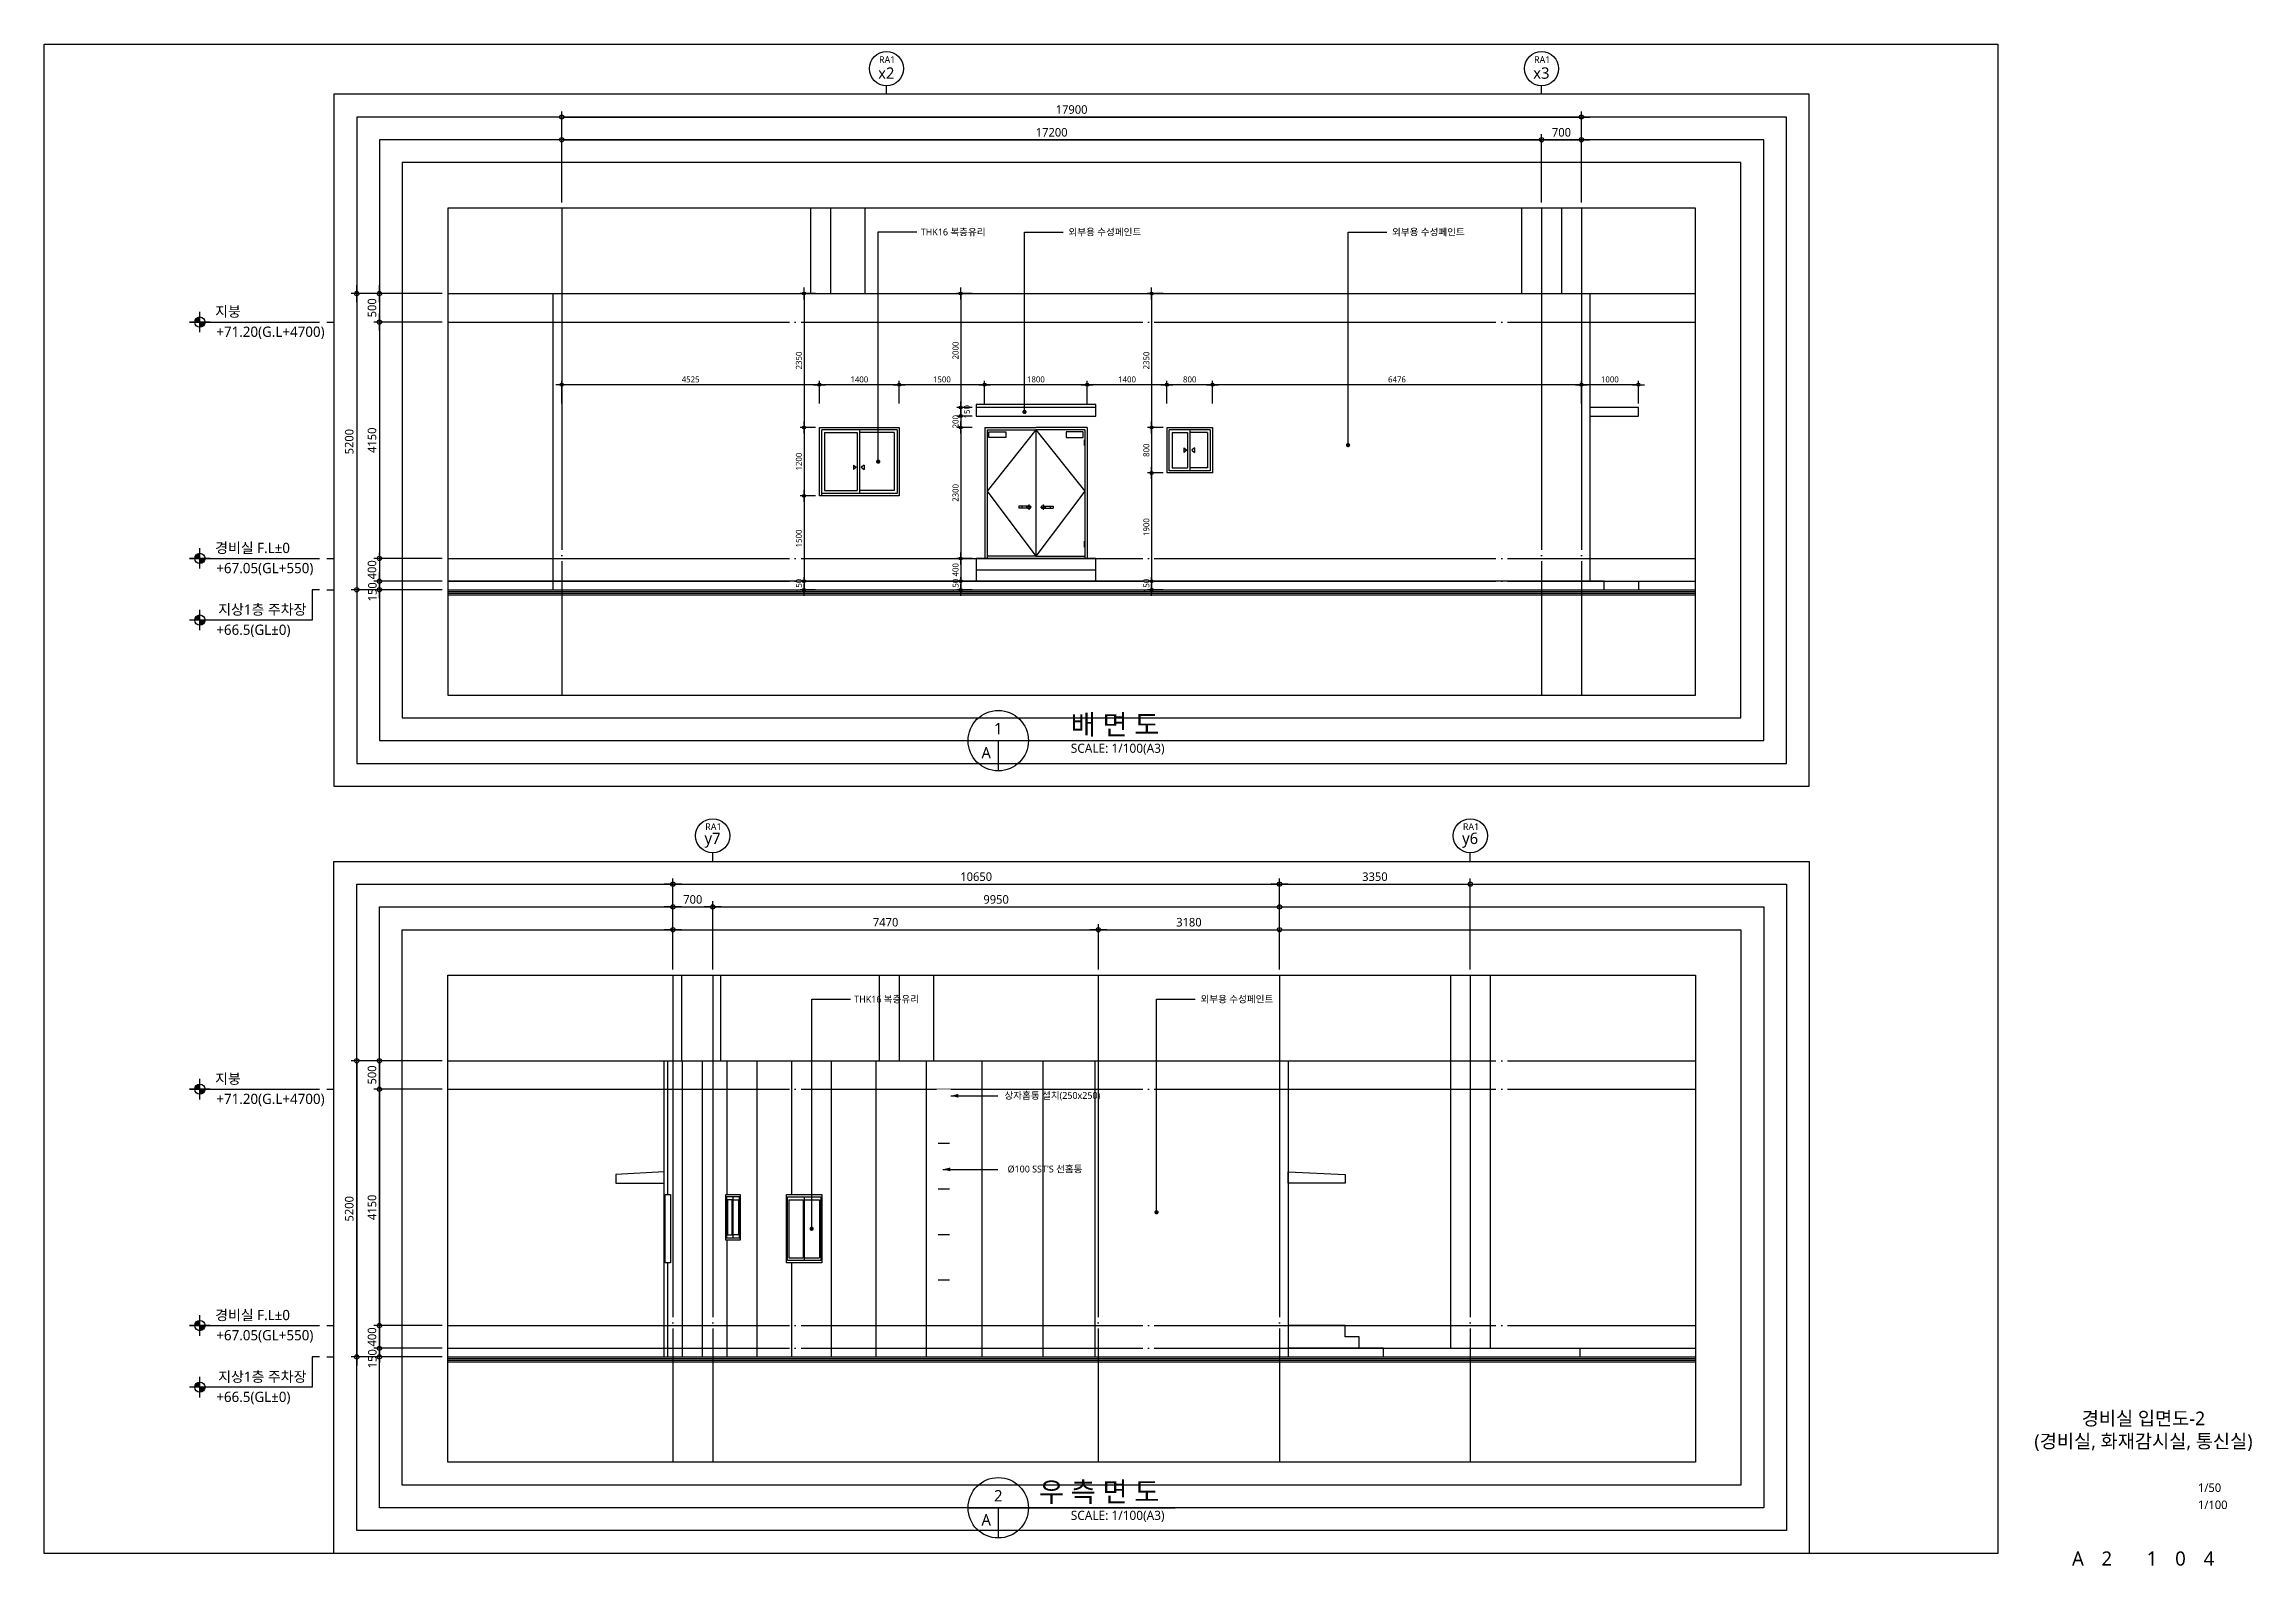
# Model space of a CAD drawing. Header units: millimetres. Extents: x 184384 to 428726, y 73696 to 101396.
# Drawn here: x 307918 to 346675, y 74076 to 100796 of the extents above; entities that cross this region are included whole.
import ezdxf
from ezdxf.enums import TextEntityAlignment as Align

# ---------------------------------------------------------------- set-up
doc = ezdxf.new("R2010")
doc.units = ezdxf.units.MM
doc.header["$LTSCALE"] = 100
doc.header["$MEASUREMENT"] = 0
doc.header["$PDSIZE"] = -10
doc.linetypes.add('CEN', pattern=[62, 60, -1, 0, -1])
doc.layers.get('0').update_dxf_attribs({"linetype": 'CONTINUOUS'})
doc.layers.get('DEFPOINTS').update_dxf_attribs({"color": 171, "linetype": 'CONTINUOUS'})
for name, color, linetype in [('CEN(ST)', 1, 'CEN'), ('center(창호)', 1, 'CEN'), ('DOOR', 4, 'CONTINUOUS'), ('DOOR-ELE', 252, 'CONTINUOUS'), ('ELE-1', 2, 'CONTINUOUS'), ('ELE-2', 3, 'CONTINUOUS'), ('ELE-5', 5, 'CONTINUOUS'), ('ELE-6', 8, 'CONTINUOUS'), ('ELE-6 (251)', 251, 'CONTINUOUS'), ('FIN', 6, 'CONTINUOUS'), ('HAT-253', 253, 'CONTINUOUS'), ('LED', 7, 'CONTINUOUS'), ('NDIM', 7, 'CONTINUOUS'), ('OPEN', 1, 'CONTINUOUS'), ('SYM', 7, 'CONTINUOUS'), ('SYM(AXIS)', 7, 'CONTINUOUS'), ('TEXT', 3, 'CONTINUOUS'), ('TEXT(AXIS)', 2, 'CONTINUOUS'), ('TEXT-TITLE', 6, 'CONTINUOUS'), ('TEXT-기입', 6, 'CONTINUOUS'), ('WIN', 4, 'CONTINUOUS'), ('WIN-G', 252, 'CONTINUOUS')]:
    doc.layers.add(name, color=color, linetype=linetype)
doc.styles.add('CGS', font='cgse', dxfattribs={"bigfont": 'cgs'})
doc.styles.add('나눔바른고딕', font='NanumBarunGothic.ttf')
doc.dimstyles.new('NDIM 1200', dxfattribs={"dimscale": 500, "dimtxt": 3, "dimasz": 1, "dimexe": 2, "dimexo": 2, "dimgap": 1, "dimtad": 1, "dimdec": 0, "dimdsep": 46, "dimtxsty": 'CGS', "dimblk": 'DOT0', "dimcen": 1, "dimdle": 8, "dimclrd": 2, "dimclre": 2, "dimclrt": 2, "dimadec": 0, "dimazin": 0, "dimtfac": 1, "dimtdec": 0, "dimtix": 1, "dimtmove": 2, "dimatfit": 3, "dimldrblk": 'DOT0', "dimfxl": 1, "dimtolj": 1, "dimtzin": 0, "dimlwd": -1, "dimlwe": -1, "dimarcsym": 0})

msp = doc.modelspace()

# ---------------------------------------------------------------- texts
at = {"layer": 'TEXT', "style": '나눔바른고딕'}
for s, p in [('1', (324668.1, 88777.9)), ('A', (324456, 88353.6)), ('2', (324668.1, 75307.9)), ('A', (324456, 74883.7))]:
    msp.add_text(s, height=200, dxfattribs=at).set_placement(p, align=Align.MIDDLE)
for s, p in [('배 면 도', (327495.1, 88671.8)), ('우 측 면 도', (327495.1, 75201.9))]:
    msp.add_text(s, height=350, dxfattribs=at).set_placement(p, align=Align.RIGHT)
for p in [(327586.8, 88512.7), (327586.8, 75042.8)]:
    msp.add_text('SCALE: 1/100(A3)', height=160, dxfattribs=at).set_placement(p, align=Align.TOP_RIGHT)
at = {"layer": 'TEXT(AXIS)', "style": '나눔바른고딕'}
for s, p in [('x2', (322701.7, 100288.3)), ('x3', (334201.7, 100288.3)), ('y7', (319651.7, 86818.3)), ('y6', (332951.7, 86818.3))]:
    msp.add_text(s, height=200, dxfattribs=at).set_placement(p, align=Align.MIDDLE)
for p in [(322716.9, 100524.7), (334216.9, 100524.7), (319666.9, 87054.7), (332966.9, 87054.7)]:
    msp.add_text('RA1', height=120, dxfattribs=at).set_placement(p, align=Align.MIDDLE_CENTER)
for s, p in [('지붕', (310919.3, 96010.2)), ('+71.20(G.L+4700)', (310940.4, 95656.3)), ('경비실 F.L±0', (310919.3, 91860.2)), ('+67.05(GL+550)', (310940.4, 91506.3)), ('지상1층 주차장', (310972.7, 90777.7)), ('+66.5(GL±0)', (310940.4, 90423.7)), ('지붕', (310919.3, 82540.3)), ('+71.20(G.L+4700)', (310940.4, 82186.3)), ('경비실 F.L±0', (310919.3, 78390.3)), ('+67.05(GL+550)', (310940.4, 78036.3)), ('+66.5(GL±0)', (310940.4, 76953.7)), ('지상1층 주차장', (310972.7, 77307.7))]:
    msp.add_text(s, height=180, dxfattribs=at).set_placement(p)
at = {"layer": 'TEXT-TITLE', "style": '나눔바른고딕'}
for s, p in [('경비실 입면도-2', (344772, 76545.3)), ('(경비실, 화재감시실, 통신실)', (344772, 76145.3))]:
    msp.add_text(s, height=240, dxfattribs=at).set_placement(p, align=Align.CENTER)
at = {"layer": 'TEXT-기입', "style": '나눔바른고딕'}
for s, p in [('THK16 복층유리', (323307.7, 97497)), ('외부용 수성페인트', (325900.2, 97497)), ('외부용 수성페인트', (331580.7, 97497)), ('THK16 복층유리', (322139.7, 84027)), ('외부용 수성페인트', (328218.7, 84027))]:
    msp.add_text(s, height=120, dxfattribs=at).set_placement(p, align=Align.MIDDLE_LEFT)
for s, p in [('상자홈통 설치(250x250)', (326457.3, 82336)), ("Ø100 SST'S 선홈통", (326146.4, 81043.9))]:
    msp.add_text(s, height=120, dxfattribs=at).set_placement(p, align=Align.MIDDLE_RIGHT)
for s, p in [('1/50', (345728.3, 75328.5)), ('1/100', (345728.3, 75028.5))]:
    msp.add_text(s, height=150, dxfattribs=at).set_placement(p, align=Align.BOTTOM_LEFT)
for s, p in [('A', (343622, 74204.8)), ('2', (344128.3, 74204.8)), ('1', (344922, 74204.8)), ('0', (345422, 74204.8)), ('4', (345922, 74204.8))]:
    msp.add_text(s, height=250, dxfattribs=at).set_placement(p, align=Align.MIDDLE_CENTER)

# ---------------------------------------------------------------- blocks, each defined once
blk = doc.blocks.new('A$C5B470B9A')
at = {"layer": 'WIN'}
for p, q in [((0, 1200), (1400, 1200)), ((0, 0), (0, 1200)), ((1400, 1200), (1400, 0)), ((1360, 1160), (40, 1160)), ((40, 0), (40, 1160)), ((700, 1160, 1), (700, 40, 1)), ((1360, 1160), (1360, 40)), ((1400, 0), (0, 0)), ((1360, 40), (40, 40))]:
    blk.add_line(p, q, dxfattribs=at)
at = {"layer": 'WIN-G'}
for p, q in [((90, 1110), (90, 90)), ((90, 1110), (660, 1110, 1)), ((660, 1110, 1), (660, 90, 1)), ((1310, 1110), (700, 1110, 1)), ((1310, 1110), (1310, 90)), ((596, 540, 1), (646, 500, 1)), ((596, 540, 1), (596, 460, 1)), ((646, 500, 1), (596, 460, 1)), ((783, 540, 1), (733, 500, 1)), ((733, 500, 1), (783, 460, 1)), ((783, 540, 1), (783, 460, 1)), ((90, 90), (660, 90, 1)), ((1310, 90), (700, 90, 1))]:
    blk.add_line(p, q, dxfattribs=at)
blk = doc.blocks.new('A$C28CC4FF9')
at = {"layer": 'center(창호)'}
for p, q in [((820, 900), (730, 900)), ((775, 945), (775, 855)), ((980, 900), (1070, 900)), ((1025, 945), (1025, 855))]:
    blk.add_line(p, q, dxfattribs=at)
at = {"layer": 'DOOR', "ltscale": 1000}
for p, q in [((0, 2300), (0, 0)), ((0, 2300), (900, 2300)), ((40, 2260), (40, 0)), ((40, 2260), (900, 2260)), ((1800, 2300), (900, 2300)), ((900, 2260), (900, 40)), ((1760, 2260), (900, 2260)), ((1760, 2260), (1760, 0)), ((1800, 2300), (1800, 0)), ((900, 0), (0, 0)), ((900, 40), (40, 40)), ((900, 40), (1760, 40)), ((900, 0), (1800, 0))]:
    blk.add_line(p, q, dxfattribs=at)
for centre in [(775, 900), (1025, 900)]:
    blk.add_circle(centre, 30, dxfattribs=at)
at = {"layer": 'DOOR-ELE', "ltscale": 1000}
for p, q in [((749, 915), (600, 915)), ((600, 915), (600, 885)), ((749, 885), (600, 885)), ((650, 915), (650, 885)), ((1051, 915), (1200, 915)), ((1051, 885), (1200, 885)), ((1150, 915), (1150, 885)), ((1200, 915), (1200, 885))]:
    blk.add_line(p, q, dxfattribs=at)
for points in [[(40, 1980), (50, 1980), (50, 2080), (40, 2080)], [(70, 2225), (370, 2225), (370, 2125), (70, 2125)], [(1730, 2225), (1430, 2225), (1430, 2125), (1730, 2125)], [(1760, 1980), (1750, 1980), (1750, 2080), (1760, 2080)], [(40, 200), (50, 200), (50, 300), (40, 300)], [(1760, 200), (1750, 200), (1750, 300), (1760, 300)]]:
    blk.add_lwpolyline(points, close=True, dxfattribs=at)
at = {"layer": 'OPEN', "ltscale": 1000}
for p, q in [((900, 2260), (40, 1180)), ((900, 2260), (1760, 1180)), ((40, 1180), (900, 40)), ((1760, 1180), (900, 40))]:
    blk.add_line(p, q, dxfattribs=at)
blk = doc.blocks.new('A$C136344D4')
at = {"layer": 'WIN'}
for p, q in [((0, 1200), (800, 1200)), ((0, 400), (0, 1200)), ((800, 1200), (800, 400)), ((40, 440), (40, 1160)), ((760, 1160), (40, 1160)), ((400, 1160, 1), (400, 440, 1)), ((760, 1160), (760, 440)), ((800, 400), (0, 400)), ((760, 440), (40, 440))]:
    blk.add_line(p, q, dxfattribs=at)
at = {"layer": 'WIN-G'}
for p, q in [((90, 1110), (90, 490)), ((90, 1110), (360, 1110, 1)), ((296, 840, 1), (346, 800, 1)), ((296, 840, 1), (296, 760, 1)), ((346, 800, 1), (296, 760, 1)), ((360, 1110, 1), (360, 490, 1)), ((710, 1110), (400, 1110, 1)), ((483, 840, 1), (433, 800, 1)), ((433, 800, 1), (483, 760, 1)), ((483, 840, 1), (483, 760, 1)), ((710, 1110), (710, 490)), ((90, 490), (360, 490, 1)), ((710, 490), (400, 490, 1))]:
    blk.add_line(p, q, dxfattribs=at)
blk = doc.blocks.new('A$C19853FC8')
at = {"layer": 'SYM'}
for p, q in [((3600, 1800), (0, 1800)), ((1800, 0), (1800, 3600))]:
    blk.add_line(p, q, dxfattribs=at)
blk.add_circle((1800, 1800), 900, dxfattribs=at)
for points in [[(900, 1800), (1800, 2700), (914, 1959), (1643, 2686)], [(914, 1959), (1643, 2686), (954, 2112), (1492, 2646)], [(954, 2112), (1492, 2646), (1025, 2260), (1346, 2576)], [(1025, 2260), (1346, 2576), (1109, 2378), (1222, 2491)], [(1800, 900), (2700, 1800), (1959, 914), (2686, 1643)], [(1959, 914), (2686, 1643), (2112, 954), (2646, 1492)], [(2112, 954), (2646, 1492), (2260, 1025), (2576, 1346)], [(2260, 1025), (2576, 1346), (2378, 1109), (2491, 1222)]]:
    blk.add_solid(points, dxfattribs=at)
at = {"layer": 'SYM', "linetype": 'Continuous'}
for points in [[(1800, 2700), (1800, 1800), (900, 1800)], [(2700, 1800), (1800, 900), (1800, 1800)]]:
    blk.add_solid(points, dxfattribs=at)
blk = doc.blocks.new('DOT0')
blk.add_line((-3, 0), (3, 0))
at = {"color": 6}
blk.add_circle((0, 0), 0.75, dxfattribs=at)
blk = doc.blocks.new('*D193')
at = {"layer": 'DEFPOINTS', "color": 0, "ltscale": 0.4, "transparency": 16777216}
for p in [(315005, 82946), (313405, 77746), (315005, 77746)]:
    blk.add_point(p, dxfattribs=at)
at = {"layer": 'NDIM', "ltscale": 0.4, "transparency": 16777216}
for p, q in [((314905, 82946), (313305, 82946)), ((313405, 82896), (313405, 77796)), ((314905, 77746), (313305, 77746))]:
    blk.add_line(p, q, dxfattribs=at)
at = {"layer": 'NDIM', "ltscale": 0.4, "transparency": 16777216, "xscale": 50, "yscale": 50, "zscale": 50}
for p, rotation in [((313405, 82946), 90), ((313405, 77746), 270)]:
    blk.add_blockref('DOT0', p, dxfattribs=dict(at, rotation=rotation))
at = {"layer": 'NDIM', "ltscale": 0.4, "transparency": 16777216, "insert": (313274, 80346), "char_height": 150, "attachment_point": 5, "rotation": 90, "style": '나눔바른고딕'}
blk.add_mtext('\\A1;5200', dxfattribs=at)
blk = doc.blocks.new('*D194')
at = {"layer": 'DEFPOINTS', "color": 0, "ltscale": 0.4, "transparency": 16777216}
for p in [(313805, 77746), (315005, 77896), (315005, 77746)]:
    blk.add_point(p, dxfattribs=at)
at = {"layer": 'NDIM', "ltscale": 0.4, "transparency": 16777216}
for p, q in [((313805, 77946), (313805, 77996)), ((314905, 77896), (313705, 77896)), ((314905, 77746), (313705, 77746)), ((313805, 77896), (313805, 77746)), ((313805, 77696), (313805, 77646))]:
    blk.add_line(p, q, dxfattribs=at)
at = {"layer": 'NDIM', "ltscale": 0.4, "transparency": 16777216, "xscale": 50, "yscale": 50, "zscale": 50}
for p, rotation in [((313805, 77896), 270), ((313805, 77746), 90)]:
    blk.add_blockref('DOT0', p, dxfattribs=dict(at, rotation=rotation))
at = {"layer": 'NDIM', "ltscale": 0.4, "transparency": 16777216, "insert": (313680, 77713), "char_height": 150, "attachment_point": 5, "rotation": 90, "style": '나눔바른고딕'}
blk.add_mtext('\\A1;150', dxfattribs=at)
blk = doc.blocks.new('*D195')
at = {"layer": 'DEFPOINTS', "color": 0, "ltscale": 0.4, "transparency": 16777216}
for p in [(315005, 78296), (313805, 77896), (315005, 77896)]:
    blk.add_point(p, dxfattribs=at)
at = {"layer": 'NDIM', "ltscale": 0.4, "transparency": 16777216}
for p, q in [((314905, 78296), (313705, 78296)), ((313805, 78346), (313805, 78396)), ((313805, 78296), (313805, 77896)), ((314905, 77896), (313705, 77896)), ((313805, 77846), (313805, 77796))]:
    blk.add_line(p, q, dxfattribs=at)
at = {"layer": 'NDIM', "ltscale": 0.4, "transparency": 16777216, "xscale": 50, "yscale": 50, "zscale": 50}
for p, rotation in [((313805, 78296), 270), ((313805, 77896), 90)]:
    blk.add_blockref('DOT0', p, dxfattribs=dict(at, rotation=rotation))
at = {"layer": 'NDIM', "ltscale": 0.4, "transparency": 16777216, "insert": (313674, 78096), "char_height": 150, "attachment_point": 5, "rotation": 90, "style": '나눔바른고딕'}
blk.add_mtext('\\A1;400', dxfattribs=at)
blk = doc.blocks.new('*D196')
at = {"layer": 'DEFPOINTS', "color": 0, "ltscale": 0.4, "transparency": 16777216}
for p in [(315005, 82446), (313805, 78296), (315005, 78296)]:
    blk.add_point(p, dxfattribs=at)
at = {"layer": 'NDIM', "ltscale": 0.4, "transparency": 16777216}
for p, q in [((314905, 82446), (313705, 82446)), ((313805, 82396), (313805, 78346)), ((314905, 78296), (313705, 78296))]:
    blk.add_line(p, q, dxfattribs=at)
at = {"layer": 'NDIM', "ltscale": 0.4, "transparency": 16777216, "xscale": 50, "yscale": 50, "zscale": 50}
for p, rotation in [((313805, 82446), 90), ((313805, 78296), 270)]:
    blk.add_blockref('DOT0', p, dxfattribs=dict(at, rotation=rotation))
at = {"layer": 'NDIM', "ltscale": 0.4, "transparency": 16777216, "insert": (313674, 80371), "char_height": 150, "attachment_point": 5, "rotation": 90, "style": '나눔바른고딕'}
blk.add_mtext('\\A1;4150', dxfattribs=at)
blk = doc.blocks.new('*D197')
at = {"layer": 'DEFPOINTS', "color": 0, "ltscale": 0.4, "transparency": 16777216}
for p in [(315005, 82946), (313805, 82446), (315005, 82446)]:
    blk.add_point(p, dxfattribs=at)
at = {"layer": 'NDIM', "ltscale": 0.4, "transparency": 16777216}
for p, q in [((314905, 82946), (313705, 82946)), ((313805, 82896), (313805, 82496)), ((314905, 82446), (313705, 82446))]:
    blk.add_line(p, q, dxfattribs=at)
at = {"layer": 'NDIM', "ltscale": 0.4, "transparency": 16777216, "xscale": 50, "yscale": 50, "zscale": 50}
for p, rotation in [((313805, 82946), 90), ((313805, 82446), 270)]:
    blk.add_blockref('DOT0', p, dxfattribs=dict(at, rotation=rotation))
at = {"layer": 'NDIM', "ltscale": 0.4, "transparency": 16777216, "insert": (313674, 82696), "char_height": 150, "attachment_point": 5, "rotation": 90, "style": '나눔바른고딕'}
blk.add_mtext('\\A1;500', dxfattribs=at)
blk = doc.blocks.new('*D182')
at = {"layer": 'DEFPOINTS', "color": 0, "ltscale": 0.4, "transparency": 16777216}
for p in [(329605, 86046), (318955, 84446), (329605, 84446)]:
    blk.add_point(p, dxfattribs=at)
at = {"layer": 'NDIM', "ltscale": 0.4, "transparency": 16777216}
for p, q in [((318955, 84546), (318955, 86146)), ((319005, 86046), (329555, 86046)), ((329605, 84546), (329605, 86146))]:
    blk.add_line(p, q, dxfattribs=at)
at = {"layer": 'NDIM', "ltscale": 0.4, "transparency": 16777216, "xscale": 50, "yscale": 50, "zscale": 50, "rotation": 180}
blk.add_blockref('DOT0', (318955, 86046), dxfattribs=at)
at = {"layer": 'NDIM', "ltscale": 0.4, "transparency": 16777216, "xscale": 50, "yscale": 50, "zscale": 50}
blk.add_blockref('DOT0', (329605, 86046), dxfattribs=at)
at = {"layer": 'NDIM', "ltscale": 0.4, "transparency": 16777216, "insert": (324280, 86177), "char_height": 150, "attachment_point": 5, "style": '나눔바른고딕'}
blk.add_mtext('\\A1;10650', dxfattribs=at)
blk = doc.blocks.new('*D183')
at = {"layer": 'DEFPOINTS', "color": 0, "ltscale": 0.4, "transparency": 16777216}
for p in [(315005, 96416), (313405, 91216), (315005, 91216)]:
    blk.add_point(p, dxfattribs=at)
at = {"layer": 'NDIM', "ltscale": 0.4, "transparency": 16777216}
for p, q in [((314905, 96416), (313305, 96416)), ((313405, 96366), (313405, 91266)), ((314905, 91216), (313305, 91216))]:
    blk.add_line(p, q, dxfattribs=at)
at = {"layer": 'NDIM', "ltscale": 0.4, "transparency": 16777216, "xscale": 50, "yscale": 50, "zscale": 50}
for p, rotation in [((313405, 96416), 90), ((313405, 91216), 270)]:
    blk.add_blockref('DOT0', p, dxfattribs=dict(at, rotation=rotation))
at = {"layer": 'NDIM', "ltscale": 0.4, "transparency": 16777216, "insert": (313274, 93816), "char_height": 150, "attachment_point": 5, "rotation": 90, "style": '나눔바른고딕'}
blk.add_mtext('\\A1;5200', dxfattribs=at)
blk = doc.blocks.new('*D184')
at = {"layer": 'DEFPOINTS', "color": 0, "ltscale": 0.4, "transparency": 16777216}
for p in [(313805, 91216), (315005, 91366), (315005, 91216)]:
    blk.add_point(p, dxfattribs=at)
at = {"layer": 'NDIM', "ltscale": 0.4, "transparency": 16777216}
for p, q in [((313805, 91416), (313805, 91466)), ((314905, 91366), (313705, 91366)), ((314905, 91216), (313705, 91216)), ((313805, 91366), (313805, 91216)), ((313805, 91166), (313805, 91116))]:
    blk.add_line(p, q, dxfattribs=at)
at = {"layer": 'NDIM', "ltscale": 0.4, "transparency": 16777216, "xscale": 50, "yscale": 50, "zscale": 50}
for p, rotation in [((313805, 91366), 270), ((313805, 91216), 90)]:
    blk.add_blockref('DOT0', p, dxfattribs=dict(at, rotation=rotation))
at = {"layer": 'NDIM', "ltscale": 0.4, "transparency": 16777216, "insert": (313681, 91179), "char_height": 150, "attachment_point": 5, "rotation": 90, "style": '나눔바른고딕'}
blk.add_mtext('\\A1;150', dxfattribs=at)
blk = doc.blocks.new('*D185')
at = {"layer": 'DEFPOINTS', "color": 0, "ltscale": 0.4, "transparency": 16777216}
for p in [(315005, 91766), (313805, 91366), (315005, 91366)]:
    blk.add_point(p, dxfattribs=at)
at = {"layer": 'NDIM', "ltscale": 0.4, "transparency": 16777216}
for p, q in [((313805, 91816), (313805, 91866)), ((314905, 91766), (313705, 91766)), ((313805, 91766), (313805, 91366)), ((314905, 91366), (313705, 91366)), ((313805, 91316), (313805, 91266))]:
    blk.add_line(p, q, dxfattribs=at)
at = {"layer": 'NDIM', "ltscale": 0.4, "transparency": 16777216, "xscale": 50, "yscale": 50, "zscale": 50}
for p, rotation in [((313805, 91766), 270), ((313805, 91366), 90)]:
    blk.add_blockref('DOT0', p, dxfattribs=dict(at, rotation=rotation))
at = {"layer": 'NDIM', "ltscale": 0.4, "transparency": 16777216, "insert": (313674, 91566), "char_height": 150, "attachment_point": 5, "rotation": 90, "style": '나눔바른고딕'}
blk.add_mtext('\\A1;400', dxfattribs=at)
blk = doc.blocks.new('*D186')
at = {"layer": 'DEFPOINTS', "color": 0, "ltscale": 0.4, "transparency": 16777216}
for p in [(315005, 95916), (313805, 91766), (315005, 91766)]:
    blk.add_point(p, dxfattribs=at)
at = {"layer": 'NDIM', "ltscale": 0.4, "transparency": 16777216}
for p, q in [((314905, 95916), (313705, 95916)), ((313805, 95866), (313805, 91816)), ((314905, 91766), (313705, 91766))]:
    blk.add_line(p, q, dxfattribs=at)
at = {"layer": 'NDIM', "ltscale": 0.4, "transparency": 16777216, "xscale": 50, "yscale": 50, "zscale": 50}
for p, rotation in [((313805, 95916), 90), ((313805, 91766), 270)]:
    blk.add_blockref('DOT0', p, dxfattribs=dict(at, rotation=rotation))
at = {"layer": 'NDIM', "ltscale": 0.4, "transparency": 16777216, "insert": (313674, 93841), "char_height": 150, "attachment_point": 5, "rotation": 90, "style": '나눔바른고딕'}
blk.add_mtext('\\A1;4150', dxfattribs=at)
blk = doc.blocks.new('*D187')
at = {"layer": 'DEFPOINTS', "color": 0, "ltscale": 0.4, "transparency": 16777216}
for p in [(315005, 96416), (313805, 95916), (315005, 95916)]:
    blk.add_point(p, dxfattribs=at)
at = {"layer": 'NDIM', "ltscale": 0.4, "transparency": 16777216}
for p, q in [((314905, 96416), (313705, 96416)), ((313805, 96366), (313805, 95966)), ((314905, 95916), (313705, 95916))]:
    blk.add_line(p, q, dxfattribs=at)
at = {"layer": 'NDIM', "ltscale": 0.4, "transparency": 16777216, "xscale": 50, "yscale": 50, "zscale": 50}
for p, rotation in [((313805, 96416), 90), ((313805, 95916), 270)]:
    blk.add_blockref('DOT0', p, dxfattribs=dict(at, rotation=rotation))
at = {"layer": 'NDIM', "ltscale": 0.4, "transparency": 16777216, "insert": (313674, 96166), "char_height": 150, "attachment_point": 5, "rotation": 90, "style": '나눔바른고딕'}
blk.add_mtext('\\A1;500', dxfattribs=at)
blk = doc.blocks.new('*D198')
at = {"layer": 'DEFPOINTS', "color": 0, "ltscale": 0.4, "transparency": 16777216}
for p in [(334905, 99516), (317005, 97916), (334905, 97916)]:
    blk.add_point(p, dxfattribs=at)
at = {"layer": 'NDIM', "ltscale": 0.4, "transparency": 16777216}
for p, q in [((317005, 98016), (317005, 99616)), ((334905, 98016), (334905, 99616)), ((317055, 99516), (334855, 99516))]:
    blk.add_line(p, q, dxfattribs=at)
at = {"layer": 'NDIM', "ltscale": 0.4, "transparency": 16777216, "xscale": 50, "yscale": 50, "zscale": 50, "rotation": 180}
blk.add_blockref('DOT0', (317005, 99516), dxfattribs=at)
at = {"layer": 'NDIM', "ltscale": 0.4, "transparency": 16777216, "xscale": 50, "yscale": 50, "zscale": 50}
blk.add_blockref('DOT0', (334905, 99516), dxfattribs=at)
at = {"layer": 'NDIM', "ltscale": 0.4, "transparency": 16777216, "insert": (325955, 99647), "char_height": 150, "attachment_point": 5, "style": '나눔바른고딕'}
blk.add_mtext('\\A1;17900', dxfattribs=at)
blk = doc.blocks.new('*D188')
at = {"layer": 'DEFPOINTS', "color": 0, "ltscale": 0.4, "transparency": 16777216}
for p in [(334905, 99116), (334205, 97916), (334905, 97916)]:
    blk.add_point(p, dxfattribs=at)
at = {"layer": 'NDIM', "ltscale": 0.4, "transparency": 16777216}
for p, q in [((334205, 98016), (334205, 99216)), ((334255, 99116), (334855, 99116)), ((334905, 98016), (334905, 99216))]:
    blk.add_line(p, q, dxfattribs=at)
at = {"layer": 'NDIM', "ltscale": 0.4, "transparency": 16777216, "xscale": 50, "yscale": 50, "zscale": 50, "rotation": 180}
blk.add_blockref('DOT0', (334205, 99116), dxfattribs=at)
at = {"layer": 'NDIM', "ltscale": 0.4, "transparency": 16777216, "xscale": 50, "yscale": 50, "zscale": 50}
blk.add_blockref('DOT0', (334905, 99116), dxfattribs=at)
at = {"layer": 'NDIM', "ltscale": 0.4, "transparency": 16777216, "insert": (334555, 99247), "char_height": 150, "attachment_point": 5, "style": '나눔바른고딕'}
blk.add_mtext('\\A1;700', dxfattribs=at)
blk = doc.blocks.new('*D189')
at = {"layer": 'DEFPOINTS', "color": 0, "ltscale": 0.4, "transparency": 16777216}
for p in [(334205, 99116), (317005, 97916), (334205, 97916)]:
    blk.add_point(p, dxfattribs=at)
at = {"layer": 'NDIM', "ltscale": 0.4, "transparency": 16777216}
for p, q in [((317005, 98016), (317005, 99216)), ((317055, 99116), (334155, 99116)), ((334205, 98016), (334205, 99216))]:
    blk.add_line(p, q, dxfattribs=at)
at = {"layer": 'NDIM', "ltscale": 0.4, "transparency": 16777216, "xscale": 50, "yscale": 50, "zscale": 50, "rotation": 180}
blk.add_blockref('DOT0', (317005, 99116), dxfattribs=at)
at = {"layer": 'NDIM', "ltscale": 0.4, "transparency": 16777216, "xscale": 50, "yscale": 50, "zscale": 50}
blk.add_blockref('DOT0', (334205, 99116), dxfattribs=at)
at = {"layer": 'NDIM', "ltscale": 0.4, "transparency": 16777216, "insert": (325605, 99247), "char_height": 150, "attachment_point": 5, "style": '나눔바른고딕'}
blk.add_mtext('\\A1;17200', dxfattribs=at)
blk = doc.blocks.new('*D190')
at = {"layer": 'DEFPOINTS', "color": 0, "ltscale": 0.4, "transparency": 16777216}
for p in [(329605, 85246), (326425, 84446), (329605, 84446)]:
    blk.add_point(p, dxfattribs=at)
at = {"layer": 'NDIM', "ltscale": 0.4, "transparency": 16777216}
for p, q in [((326425, 84546), (326425, 85346)), ((329605, 84546), (329605, 85346)), ((326475, 85246), (329555, 85246))]:
    blk.add_line(p, q, dxfattribs=at)
at = {"layer": 'NDIM', "ltscale": 0.4, "transparency": 16777216, "xscale": 50, "yscale": 50, "zscale": 50, "rotation": 180}
blk.add_blockref('DOT0', (326425, 85246), dxfattribs=at)
at = {"layer": 'NDIM', "ltscale": 0.4, "transparency": 16777216, "xscale": 50, "yscale": 50, "zscale": 50}
blk.add_blockref('DOT0', (329605, 85246), dxfattribs=at)
at = {"layer": 'NDIM', "ltscale": 0.4, "transparency": 16777216, "insert": (328015, 85377), "char_height": 150, "attachment_point": 5, "style": '나눔바른고딕'}
blk.add_mtext('\\A1;3180', dxfattribs=at)
blk = doc.blocks.new('*D191')
at = {"layer": 'DEFPOINTS', "color": 0, "ltscale": 0.4, "transparency": 16777216}
for p in [(326425, 85246), (318955, 84446), (326425, 84446)]:
    blk.add_point(p, dxfattribs=at)
at = {"layer": 'NDIM', "ltscale": 0.4, "transparency": 16777216}
for p, q in [((318955, 84546), (318955, 85346)), ((326425, 84546), (326425, 85346)), ((319005, 85246), (326375, 85246))]:
    blk.add_line(p, q, dxfattribs=at)
at = {"layer": 'NDIM', "ltscale": 0.4, "transparency": 16777216, "xscale": 50, "yscale": 50, "zscale": 50, "rotation": 180}
blk.add_blockref('DOT0', (318955, 85246), dxfattribs=at)
at = {"layer": 'NDIM', "ltscale": 0.4, "transparency": 16777216, "xscale": 50, "yscale": 50, "zscale": 50}
blk.add_blockref('DOT0', (326425, 85246), dxfattribs=at)
at = {"layer": 'NDIM', "ltscale": 0.4, "transparency": 16777216, "insert": (322690, 85377), "char_height": 150, "attachment_point": 5, "style": '나눔바른고딕'}
blk.add_mtext('\\A1;7470', dxfattribs=at)
blk = doc.blocks.new('*D192')
at = {"layer": 'DEFPOINTS', "color": 0, "ltscale": 0.4, "transparency": 16777216}
for p in [(329605, 85646), (319655, 84446), (329605, 84446)]:
    blk.add_point(p, dxfattribs=at)
at = {"layer": 'NDIM', "ltscale": 0.4, "transparency": 16777216}
for p, q in [((319655, 84546), (319655, 85746)), ((329605, 84546), (329605, 85746)), ((319705, 85646), (329555, 85646))]:
    blk.add_line(p, q, dxfattribs=at)
at = {"layer": 'NDIM', "ltscale": 0.4, "transparency": 16777216, "xscale": 50, "yscale": 50, "zscale": 50, "rotation": 180}
blk.add_blockref('DOT0', (319655, 85646), dxfattribs=at)
at = {"layer": 'NDIM', "ltscale": 0.4, "transparency": 16777216, "xscale": 50, "yscale": 50, "zscale": 50}
blk.add_blockref('DOT0', (329605, 85646), dxfattribs=at)
at = {"layer": 'NDIM', "ltscale": 0.4, "transparency": 16777216, "insert": (324630, 85777), "char_height": 150, "attachment_point": 5, "style": '나눔바른고딕'}
blk.add_mtext('\\A1;9950', dxfattribs=at)
blk = doc.blocks.new('*D199')
at = {"layer": 'DEFPOINTS', "color": 0, "ltscale": 0.4, "transparency": 16777216}
for p in [(319655, 85646), (318955, 84446), (319655, 84446)]:
    blk.add_point(p, dxfattribs=at)
at = {"layer": 'NDIM', "ltscale": 0.4, "transparency": 16777216}
for p, q in [((318955, 84546), (318955, 85746)), ((319655, 84546), (319655, 85746)), ((319005, 85646), (319605, 85646))]:
    blk.add_line(p, q, dxfattribs=at)
at = {"layer": 'NDIM', "ltscale": 0.4, "transparency": 16777216, "xscale": 50, "yscale": 50, "zscale": 50, "rotation": 180}
blk.add_blockref('DOT0', (318955, 85646), dxfattribs=at)
at = {"layer": 'NDIM', "ltscale": 0.4, "transparency": 16777216, "xscale": 50, "yscale": 50, "zscale": 50}
blk.add_blockref('DOT0', (319655, 85646), dxfattribs=at)
at = {"layer": 'NDIM', "ltscale": 0.4, "transparency": 16777216, "insert": (319305, 85777), "char_height": 150, "attachment_point": 5, "style": '나눔바른고딕'}
blk.add_mtext('\\A1;700', dxfattribs=at)
blk = doc.blocks.new('*D200')
at = {"layer": 'DEFPOINTS', "color": 0, "ltscale": 0.4, "transparency": 16777216}
for p in [(321529, 94816), (321529, 94415), (322929, 94415)]:
    blk.add_point(p, dxfattribs=at)
at = {"layer": 'NDIM', "ltscale": 0.4, "transparency": 16777216}
for p, q in [((321529, 94485), (321529, 94886)), ((322894, 94816), (321564, 94816)), ((322929, 94485), (322929, 94886))]:
    blk.add_line(p, q, dxfattribs=at)
at = {"layer": 'NDIM', "ltscale": 0.4, "transparency": 16777216, "xscale": 35, "yscale": 35, "zscale": 35, "rotation": 180}
blk.add_blockref('DOT0', (321529, 94816), dxfattribs=at)
at = {"layer": 'NDIM', "ltscale": 0.4, "transparency": 16777216, "xscale": 35, "yscale": 35, "zscale": 35}
blk.add_blockref('DOT0', (322929, 94816), dxfattribs=at)
at = {"layer": 'NDIM', "ltscale": 0.4, "transparency": 16777216, "insert": (322229, 94908), "char_height": 105, "attachment_point": 5, "style": '나눔바른고딕'}
blk.add_mtext('\\A1;1400', dxfattribs=at)
blk = doc.blocks.new('*D201')
at = {"layer": 'DEFPOINTS', "color": 0, "ltscale": 0.4, "transparency": 16777216}
for p in [(321530, 94066), (321260, 92866), (321530, 92866)]:
    blk.add_point(p, dxfattribs=at)
at = {"layer": 'NDIM', "ltscale": 0.4, "transparency": 16777216}
for p, q in [((321460, 94066), (321190, 94066)), ((321260, 94031), (321260, 92901)), ((321460, 92866), (321190, 92866))]:
    blk.add_line(p, q, dxfattribs=at)
at = {"layer": 'NDIM', "ltscale": 0.4, "transparency": 16777216, "xscale": 35, "yscale": 35, "zscale": 35}
for p, rotation in [((321260, 94066), 90), ((321260, 92866), 270)]:
    blk.add_blockref('DOT0', p, dxfattribs=dict(at, rotation=rotation))
at = {"layer": 'NDIM', "ltscale": 0.4, "transparency": 16777216, "insert": (321168, 93466), "char_height": 105, "attachment_point": 5, "rotation": 90, "style": '나눔바른고딕'}
blk.add_mtext('\\A1;1200', dxfattribs=at)
blk = doc.blocks.new('*D202')
at = {"layer": 'DEFPOINTS', "color": 0, "ltscale": 0.4, "transparency": 16777216}
for p in [(321530, 96416), (321260, 94066), (321530, 94066)]:
    blk.add_point(p, dxfattribs=at)
at = {"layer": 'NDIM', "ltscale": 0.4, "transparency": 16777216}
for p, q in [((321460, 96416), (321190, 96416)), ((321260, 96381), (321260, 94101)), ((321460, 94066), (321190, 94066))]:
    blk.add_line(p, q, dxfattribs=at)
at = {"layer": 'NDIM', "ltscale": 0.4, "transparency": 16777216, "xscale": 35, "yscale": 35, "zscale": 35}
for p, rotation in [((321260, 96416), 90), ((321260, 94066), 270)]:
    blk.add_blockref('DOT0', p, dxfattribs=dict(at, rotation=rotation))
at = {"layer": 'NDIM', "ltscale": 0.4, "transparency": 16777216, "insert": (321168, 95241), "char_height": 105, "attachment_point": 5, "rotation": 90, "style": '나눔바른고딕'}
blk.add_mtext('\\A1;2350', dxfattribs=at)
blk = doc.blocks.new('*D203')
at = {"layer": 'DEFPOINTS', "color": 0, "ltscale": 0.4, "transparency": 16777216}
for p in [(321530, 92866), (321260, 91366), (321530, 91366)]:
    blk.add_point(p, dxfattribs=at)
at = {"layer": 'NDIM', "ltscale": 0.4, "transparency": 16777216}
for p, q in [((321460, 92866), (321190, 92866)), ((321260, 92831), (321260, 91401)), ((321460, 91366), (321190, 91366))]:
    blk.add_line(p, q, dxfattribs=at)
at = {"layer": 'NDIM', "ltscale": 0.4, "transparency": 16777216, "xscale": 35, "yscale": 35, "zscale": 35}
for p, rotation in [((321260, 92866), 90), ((321260, 91366), 270)]:
    blk.add_blockref('DOT0', p, dxfattribs=dict(at, rotation=rotation))
at = {"layer": 'NDIM', "ltscale": 0.4, "transparency": 16777216, "insert": (321168, 92116), "char_height": 105, "attachment_point": 5, "rotation": 90, "style": '나눔바른고딕'}
blk.add_mtext('\\A1;1500', dxfattribs=at)
blk = doc.blocks.new('*D204')
at = {"layer": 'DEFPOINTS', "color": 0, "ltscale": 0.4, "transparency": 16777216}
for p in [(321260, 91216), (321530, 91366), (321530, 91216)]:
    blk.add_point(p, dxfattribs=at)
at = {"layer": 'NDIM', "ltscale": 0.4, "transparency": 16777216}
for p, q in [((321460, 91366), (321190, 91366)), ((321460, 91216), (321190, 91216)), ((321260, 91401), (321260, 91436)), ((321260, 91366), (321260, 91216)), ((321260, 91181), (321260, 91146))]:
    blk.add_line(p, q, dxfattribs=at)
at = {"layer": 'NDIM', "ltscale": 0.4, "transparency": 16777216, "xscale": 35, "yscale": 35, "zscale": 35}
for p, rotation in [((321260, 91366), 270), ((321260, 91216), 90)]:
    blk.add_blockref('DOT0', p, dxfattribs=dict(at, rotation=rotation))
at = {"layer": 'NDIM', "ltscale": 0.4, "transparency": 16777216, "insert": (321168, 91291), "char_height": 105, "attachment_point": 5, "rotation": 90, "style": '나눔바른고딕'}
blk.add_mtext('\\A1;150', dxfattribs=at)
blk = doc.blocks.new('*D205')
at = {"layer": 'DEFPOINTS', "color": 0, "ltscale": 0.4, "transparency": 16777216}
for p in [(317004, 94816), (317004, 94415), (321529, 94415)]:
    blk.add_point(p, dxfattribs=at)
at = {"layer": 'NDIM', "ltscale": 0.4, "transparency": 16777216}
for p, q in [((317004, 94485), (317004, 94886)), ((321494, 94816), (317039, 94816)), ((321529, 94485), (321529, 94886))]:
    blk.add_line(p, q, dxfattribs=at)
at = {"layer": 'NDIM', "ltscale": 0.4, "transparency": 16777216, "xscale": 35, "yscale": 35, "zscale": 35, "rotation": 180}
blk.add_blockref('DOT0', (317004, 94816), dxfattribs=at)
at = {"layer": 'NDIM', "ltscale": 0.4, "transparency": 16777216, "xscale": 35, "yscale": 35, "zscale": 35}
blk.add_blockref('DOT0', (321529, 94816), dxfattribs=at)
at = {"layer": 'NDIM', "ltscale": 0.4, "transparency": 16777216, "insert": (319267, 94908), "char_height": 105, "attachment_point": 5, "style": '나눔바른고딕'}
blk.add_mtext('\\A1;4525', dxfattribs=at)
blk = doc.blocks.new('*D206')
at = {"layer": 'DEFPOINTS', "color": 0, "ltscale": 0.4, "transparency": 16777216}
for p in [(322929, 94816), (322929, 94415), (324429, 94415)]:
    blk.add_point(p, dxfattribs=at)
at = {"layer": 'NDIM', "ltscale": 0.4, "transparency": 16777216}
for p, q in [((322929, 94485), (322929, 94886)), ((324394, 94816), (322964, 94816)), ((324429, 94485), (324429, 94886))]:
    blk.add_line(p, q, dxfattribs=at)
at = {"layer": 'NDIM', "ltscale": 0.4, "transparency": 16777216, "xscale": 35, "yscale": 35, "zscale": 35, "rotation": 180}
blk.add_blockref('DOT0', (322929, 94816), dxfattribs=at)
at = {"layer": 'NDIM', "ltscale": 0.4, "transparency": 16777216, "xscale": 35, "yscale": 35, "zscale": 35}
blk.add_blockref('DOT0', (324429, 94816), dxfattribs=at)
at = {"layer": 'NDIM', "ltscale": 0.4, "transparency": 16777216, "insert": (323679, 94908), "char_height": 105, "attachment_point": 5, "style": '나눔바른고딕'}
blk.add_mtext('\\A1;1500', dxfattribs=at)
blk = doc.blocks.new('*D208')
at = {"layer": 'DEFPOINTS', "color": 0, "ltscale": 0.4, "transparency": 16777216}
for p in [(324280, 94066), (324010, 91766), (324280, 91766)]:
    blk.add_point(p, dxfattribs=at)
at = {"layer": 'NDIM', "ltscale": 0.4, "transparency": 16777216}
for p, q in [((324210, 94066), (323940, 94066)), ((324010, 94031), (324010, 91801)), ((324210, 91766), (323940, 91766))]:
    blk.add_line(p, q, dxfattribs=at)
at = {"layer": 'NDIM', "ltscale": 0.4, "transparency": 16777216, "xscale": 35, "yscale": 35, "zscale": 35}
for p, rotation in [((324010, 94066), 90), ((324010, 91766), 270)]:
    blk.add_blockref('DOT0', p, dxfattribs=dict(at, rotation=rotation))
at = {"layer": 'NDIM', "ltscale": 0.4, "transparency": 16777216, "insert": (323918, 92916), "char_height": 105, "attachment_point": 5, "rotation": 90, "style": '나눔바른고딕'}
blk.add_mtext('\\A1;2300', dxfattribs=at)
blk = doc.blocks.new('*D209')
at = {"layer": 'DEFPOINTS', "color": 0, "ltscale": 0.4, "transparency": 16777216}
for p in [(324280, 94266), (324010, 94066), (324280, 94066)]:
    blk.add_point(p, dxfattribs=at)
at = {"layer": 'NDIM', "ltscale": 0.4, "transparency": 16777216}
for p, q in [((324210, 94266), (323940, 94266)), ((324010, 94301), (324010, 94336)), ((324010, 94266), (324010, 94066)), ((324210, 94066), (323940, 94066)), ((324010, 94031), (324010, 93996))]:
    blk.add_line(p, q, dxfattribs=at)
at = {"layer": 'NDIM', "ltscale": 0.4, "transparency": 16777216, "xscale": 35, "yscale": 35, "zscale": 35}
for p, rotation in [((324010, 94266), 270), ((324010, 94066), 90)]:
    blk.add_blockref('DOT0', p, dxfattribs=dict(at, rotation=rotation))
at = {"layer": 'NDIM', "ltscale": 0.4, "transparency": 16777216, "insert": (323918, 94166), "char_height": 105, "attachment_point": 5, "rotation": 90, "style": '나눔바른고딕'}
blk.add_mtext('\\A1;200', dxfattribs=at)
blk = doc.blocks.new('*D210')
at = {"layer": 'DEFPOINTS', "color": 0, "ltscale": 0.4, "transparency": 16777216}
for p in [(324280, 91766), (324010, 91366), (324280, 91366)]:
    blk.add_point(p, dxfattribs=at)
at = {"layer": 'NDIM', "ltscale": 0.4, "transparency": 16777216}
for p, q in [((324210, 91766), (323940, 91766)), ((324010, 91731), (324010, 91401)), ((324210, 91366), (323940, 91366))]:
    blk.add_line(p, q, dxfattribs=at)
at = {"layer": 'NDIM', "ltscale": 0.4, "transparency": 16777216, "xscale": 35, "yscale": 35, "zscale": 35}
for p, rotation in [((324010, 91766), 90), ((324010, 91366), 270)]:
    blk.add_blockref('DOT0', p, dxfattribs=dict(at, rotation=rotation))
at = {"layer": 'NDIM', "ltscale": 0.4, "transparency": 16777216, "insert": (323918, 91566), "char_height": 105, "attachment_point": 5, "rotation": 90, "style": '나눔바른고딕'}
blk.add_mtext('\\A1;400', dxfattribs=at)
blk = doc.blocks.new('*D207')
at = {"layer": 'DEFPOINTS', "color": 0, "ltscale": 0.4, "transparency": 16777216}
for p in [(324010, 91216), (324280, 91366), (324280, 91216)]:
    blk.add_point(p, dxfattribs=at)
at = {"layer": 'NDIM', "ltscale": 0.4, "transparency": 16777216}
for p, q in [((324210, 91366), (323940, 91366)), ((324210, 91216), (323940, 91216)), ((324010, 91401), (324010, 91436)), ((324010, 91366), (324010, 91216)), ((324010, 91181), (324010, 91146))]:
    blk.add_line(p, q, dxfattribs=at)
at = {"layer": 'NDIM', "ltscale": 0.4, "transparency": 16777216, "xscale": 35, "yscale": 35, "zscale": 35}
for p, rotation in [((324010, 91366), 270), ((324010, 91216), 90)]:
    blk.add_blockref('DOT0', p, dxfattribs=dict(at, rotation=rotation))
at = {"layer": 'NDIM', "ltscale": 0.4, "transparency": 16777216, "insert": (323918, 91291), "char_height": 105, "attachment_point": 5, "rotation": 90, "style": '나눔바른고딕'}
blk.add_mtext('\\A1;150', dxfattribs=at)
blk = doc.blocks.new('*D211')
at = {"layer": 'DEFPOINTS', "color": 0, "ltscale": 0.4, "transparency": 16777216}
for p in [(324429, 94816), (324429, 94415), (326229, 94415)]:
    blk.add_point(p, dxfattribs=at)
at = {"layer": 'NDIM', "ltscale": 0.4, "transparency": 16777216}
for p, q in [((324429, 94485), (324429, 94886)), ((326194, 94816), (324464, 94816)), ((326229, 94485), (326229, 94886))]:
    blk.add_line(p, q, dxfattribs=at)
at = {"layer": 'NDIM', "ltscale": 0.4, "transparency": 16777216, "xscale": 35, "yscale": 35, "zscale": 35, "rotation": 180}
blk.add_blockref('DOT0', (324429, 94816), dxfattribs=at)
at = {"layer": 'NDIM', "ltscale": 0.4, "transparency": 16777216, "xscale": 35, "yscale": 35, "zscale": 35}
blk.add_blockref('DOT0', (326229, 94816), dxfattribs=at)
at = {"layer": 'NDIM', "ltscale": 0.4, "transparency": 16777216, "insert": (325329, 94908), "char_height": 105, "attachment_point": 5, "style": '나눔바른고딕'}
blk.add_mtext('\\A1;1800', dxfattribs=at)
blk = doc.blocks.new('*D212')
at = {"layer": 'DEFPOINTS', "color": 0, "ltscale": 0.4, "transparency": 16777216}
for p in [(326229, 94816), (326229, 94415), (327629, 94415)]:
    blk.add_point(p, dxfattribs=at)
at = {"layer": 'NDIM', "ltscale": 0.4, "transparency": 16777216}
for p, q in [((326229, 94485), (326229, 94886)), ((327594, 94816), (326264, 94816)), ((327629, 94485), (327629, 94886))]:
    blk.add_line(p, q, dxfattribs=at)
at = {"layer": 'NDIM', "ltscale": 0.4, "transparency": 16777216, "xscale": 35, "yscale": 35, "zscale": 35, "rotation": 180}
blk.add_blockref('DOT0', (326229, 94816), dxfattribs=at)
at = {"layer": 'NDIM', "ltscale": 0.4, "transparency": 16777216, "xscale": 35, "yscale": 35, "zscale": 35}
blk.add_blockref('DOT0', (327629, 94816), dxfattribs=at)
at = {"layer": 'NDIM', "ltscale": 0.4, "transparency": 16777216, "insert": (326929, 94908), "char_height": 105, "attachment_point": 5, "style": '나눔바른고딕'}
blk.add_mtext('\\A1;1400', dxfattribs=at)
blk = doc.blocks.new('*D213')
at = {"layer": 'DEFPOINTS', "color": 0, "ltscale": 0.4, "transparency": 16777216}
for p in [(327629, 94816), (327629, 94415), (328429, 94415)]:
    blk.add_point(p, dxfattribs=at)
at = {"layer": 'NDIM', "ltscale": 0.4, "transparency": 16777216}
for p, q in [((327629, 94485), (327629, 94886)), ((328394, 94816), (327664, 94816)), ((328429, 94485), (328429, 94886))]:
    blk.add_line(p, q, dxfattribs=at)
at = {"layer": 'NDIM', "ltscale": 0.4, "transparency": 16777216, "xscale": 35, "yscale": 35, "zscale": 35, "rotation": 180}
blk.add_blockref('DOT0', (327629, 94816), dxfattribs=at)
at = {"layer": 'NDIM', "ltscale": 0.4, "transparency": 16777216, "xscale": 35, "yscale": 35, "zscale": 35}
blk.add_blockref('DOT0', (328429, 94816), dxfattribs=at)
at = {"layer": 'NDIM', "ltscale": 0.4, "transparency": 16777216, "insert": (328029, 94908), "char_height": 105, "attachment_point": 5, "style": '나눔바른고딕'}
blk.add_mtext('\\A1;800', dxfattribs=at)
blk = doc.blocks.new('*D214')
at = {"layer": 'DEFPOINTS', "color": 0, "ltscale": 0.4, "transparency": 16777216}
for p in [(328429, 94816), (328429, 94415), (334905, 94415)]:
    blk.add_point(p, dxfattribs=at)
at = {"layer": 'NDIM', "ltscale": 0.4, "transparency": 16777216}
for p, q in [((328429, 94485), (328429, 94886)), ((334870, 94816), (328464, 94816)), ((334905, 94485), (334905, 94886))]:
    blk.add_line(p, q, dxfattribs=at)
at = {"layer": 'NDIM', "ltscale": 0.4, "transparency": 16777216, "xscale": 35, "yscale": 35, "zscale": 35, "rotation": 180}
blk.add_blockref('DOT0', (328429, 94816), dxfattribs=at)
at = {"layer": 'NDIM', "ltscale": 0.4, "transparency": 16777216, "xscale": 35, "yscale": 35, "zscale": 35}
blk.add_blockref('DOT0', (334905, 94816), dxfattribs=at)
at = {"layer": 'NDIM', "ltscale": 0.4, "transparency": 16777216, "insert": (331667, 94908), "char_height": 105, "attachment_point": 5, "style": '나눔바른고딕'}
blk.add_mtext('\\A1;6476', dxfattribs=at)
blk = doc.blocks.new('*D216')
at = {"layer": 'DEFPOINTS', "color": 0, "ltscale": 0.4, "transparency": 16777216}
for p in [(327630, 94066), (327360, 93266), (327630, 93266)]:
    blk.add_point(p, dxfattribs=at)
at = {"layer": 'NDIM', "ltscale": 0.4, "transparency": 16777216}
for p, q in [((327560, 94066), (327290, 94066)), ((327360, 94031), (327360, 93301)), ((327560, 93266), (327290, 93266))]:
    blk.add_line(p, q, dxfattribs=at)
at = {"layer": 'NDIM', "ltscale": 0.4, "transparency": 16777216, "xscale": 35, "yscale": 35, "zscale": 35}
for p, rotation in [((327360, 94066), 90), ((327360, 93266), 270)]:
    blk.add_blockref('DOT0', p, dxfattribs=dict(at, rotation=rotation))
at = {"layer": 'NDIM', "ltscale": 0.4, "transparency": 16777216, "insert": (327268, 93666), "char_height": 105, "attachment_point": 5, "rotation": 90, "style": '나눔바른고딕'}
blk.add_mtext('\\A1;800', dxfattribs=at)
blk = doc.blocks.new('*D217')
at = {"layer": 'DEFPOINTS', "color": 0, "ltscale": 0.4, "transparency": 16777216}
for p in [(327630, 96416), (327360, 94066), (327630, 94066)]:
    blk.add_point(p, dxfattribs=at)
at = {"layer": 'NDIM', "ltscale": 0.4, "transparency": 16777216}
for p, q in [((327560, 96416), (327290, 96416)), ((327360, 96381), (327360, 94101)), ((327560, 94066), (327290, 94066))]:
    blk.add_line(p, q, dxfattribs=at)
at = {"layer": 'NDIM', "ltscale": 0.4, "transparency": 16777216, "xscale": 35, "yscale": 35, "zscale": 35}
for p, rotation in [((327360, 96416), 90), ((327360, 94066), 270)]:
    blk.add_blockref('DOT0', p, dxfattribs=dict(at, rotation=rotation))
at = {"layer": 'NDIM', "ltscale": 0.4, "transparency": 16777216, "insert": (327268, 95241), "char_height": 105, "attachment_point": 5, "rotation": 90, "style": '나눔바른고딕'}
blk.add_mtext('\\A1;2350', dxfattribs=at)
blk = doc.blocks.new('*D218')
at = {"layer": 'DEFPOINTS', "color": 0, "ltscale": 0.4, "transparency": 16777216}
for p in [(327630, 93266), (327360, 91366), (327630, 91366)]:
    blk.add_point(p, dxfattribs=at)
at = {"layer": 'NDIM', "ltscale": 0.4, "transparency": 16777216}
for p, q in [((327560, 93266), (327290, 93266)), ((327360, 93231), (327360, 91401)), ((327560, 91366), (327290, 91366))]:
    blk.add_line(p, q, dxfattribs=at)
at = {"layer": 'NDIM', "ltscale": 0.4, "transparency": 16777216, "xscale": 35, "yscale": 35, "zscale": 35}
for p, rotation in [((327360, 93266), 90), ((327360, 91366), 270)]:
    blk.add_blockref('DOT0', p, dxfattribs=dict(at, rotation=rotation))
at = {"layer": 'NDIM', "ltscale": 0.4, "transparency": 16777216, "insert": (327268, 92316), "char_height": 105, "attachment_point": 5, "rotation": 90, "style": '나눔바른고딕'}
blk.add_mtext('\\A1;1900', dxfattribs=at)
blk = doc.blocks.new('*D215')
at = {"layer": 'DEFPOINTS', "color": 0, "ltscale": 0.4, "transparency": 16777216}
for p in [(327360, 91216), (327630, 91366), (327630, 91216)]:
    blk.add_point(p, dxfattribs=at)
at = {"layer": 'NDIM', "ltscale": 0.4, "transparency": 16777216}
for p, q in [((327560, 91366), (327290, 91366)), ((327560, 91216), (327290, 91216)), ((327360, 91401), (327360, 91436)), ((327360, 91366), (327360, 91216)), ((327360, 91181), (327360, 91146))]:
    blk.add_line(p, q, dxfattribs=at)
at = {"layer": 'NDIM', "ltscale": 0.4, "transparency": 16777216, "xscale": 35, "yscale": 35, "zscale": 35}
for p, rotation in [((327360, 91366), 270), ((327360, 91216), 90)]:
    blk.add_blockref('DOT0', p, dxfattribs=dict(at, rotation=rotation))
at = {"layer": 'NDIM', "ltscale": 0.4, "transparency": 16777216, "insert": (327268, 91291), "char_height": 105, "attachment_point": 5, "rotation": 90, "style": '나눔바른고딕'}
blk.add_mtext('\\A1;150', dxfattribs=at)
blk = doc.blocks.new('A$C2F20087E')
at = {"layer": 'SYM(AXIS)'}
blk.add_line((600, 0), (600, 300), dxfattribs=at)
blk.add_circle((600, 900), 600, dxfattribs=at)
blk = doc.blocks.new('*D332')
at = {"layer": 'DEFPOINTS', "color": 0, "ltscale": 0.4, "transparency": 16777216}
for p in [(324010, 94266), (324280, 94416), (324280, 94266)]:
    blk.add_point(p, dxfattribs=at)
at = {"layer": 'NDIM', "ltscale": 0.4, "transparency": 16777216}
for p, q in [((324210, 94416), (323940, 94416)), ((324210, 94266), (323940, 94266)), ((324010, 94381), (324010, 94301))]:
    blk.add_line(p, q, dxfattribs=at)
at = {"layer": 'NDIM', "ltscale": 0.4, "transparency": 16777216, "xscale": 35, "yscale": 35, "zscale": 35}
for p, rotation in [((324010, 94416), 90), ((324010, 94266), 270)]:
    blk.add_blockref('DOT0', p, dxfattribs=dict(at, rotation=rotation))
at = {"layer": 'NDIM', "ltscale": 0.4, "transparency": 16777216, "insert": (324119, 94341), "char_height": 105, "attachment_point": 5, "rotation": 90, "style": '나눔바른고딕'}
blk.add_mtext('\\A1;150', dxfattribs=at)
blk = doc.blocks.new('*D333')
at = {"layer": 'DEFPOINTS', "color": 0, "ltscale": 0.4, "transparency": 16777216}
for p in [(324280, 96416), (324010, 94416), (324280, 94416)]:
    blk.add_point(p, dxfattribs=at)
at = {"layer": 'NDIM', "ltscale": 0.4, "transparency": 16777216}
for p, q in [((324210, 96416), (323940, 96416)), ((324010, 96381), (324010, 94451)), ((324210, 94416), (323940, 94416))]:
    blk.add_line(p, q, dxfattribs=at)
at = {"layer": 'NDIM', "ltscale": 0.4, "transparency": 16777216, "xscale": 35, "yscale": 35, "zscale": 35}
for p, rotation in [((324010, 96416), 90), ((324010, 94416), 270)]:
    blk.add_blockref('DOT0', p, dxfattribs=dict(at, rotation=rotation))
at = {"layer": 'NDIM', "ltscale": 0.4, "transparency": 16777216, "insert": (323918, 95416), "char_height": 105, "attachment_point": 5, "rotation": 90, "style": '나눔바른고딕'}
blk.add_mtext('\\A1;2000', dxfattribs=at)
blk = doc.blocks.new('*D334')
at = {"layer": 'DEFPOINTS', "color": 0, "ltscale": 0.4, "transparency": 16777216}
for p in [(334905, 94816), (334905, 94415), (335905, 94415)]:
    blk.add_point(p, dxfattribs=at)
at = {"layer": 'NDIM', "ltscale": 0.4, "transparency": 16777216}
for p, q in [((334905, 94485), (334905, 94886)), ((335870, 94816), (334940, 94816)), ((335905, 94485), (335905, 94886))]:
    blk.add_line(p, q, dxfattribs=at)
at = {"layer": 'NDIM', "ltscale": 0.4, "transparency": 16777216, "xscale": 35, "yscale": 35, "zscale": 35, "rotation": 180}
blk.add_blockref('DOT0', (334905, 94816), dxfattribs=at)
at = {"layer": 'NDIM', "ltscale": 0.4, "transparency": 16777216, "xscale": 35, "yscale": 35, "zscale": 35}
blk.add_blockref('DOT0', (335905, 94816), dxfattribs=at)
at = {"layer": 'NDIM', "ltscale": 0.4, "transparency": 16777216, "insert": (335405, 94908), "char_height": 105, "attachment_point": 5, "style": '나눔바른고딕'}
blk.add_mtext('\\A1;1000', dxfattribs=at)
blk = doc.blocks.new('*D335')
at = {"layer": 'DEFPOINTS', "color": 0, "ltscale": 0.4, "transparency": 16777216}
for p in [(332955, 86046), (329605, 84446), (332955, 84446)]:
    blk.add_point(p, dxfattribs=at)
at = {"layer": 'NDIM', "ltscale": 0.4, "transparency": 16777216}
for p, q in [((329605, 84546), (329605, 86146)), ((329655, 86046), (332905, 86046)), ((332955, 84546), (332955, 86146))]:
    blk.add_line(p, q, dxfattribs=at)
at = {"layer": 'NDIM', "ltscale": 0.4, "transparency": 16777216, "xscale": 50, "yscale": 50, "zscale": 50, "rotation": 180}
blk.add_blockref('DOT0', (329605, 86046), dxfattribs=at)
at = {"layer": 'NDIM', "ltscale": 0.4, "transparency": 16777216, "xscale": 50, "yscale": 50, "zscale": 50}
blk.add_blockref('DOT0', (332955, 86046), dxfattribs=at)
at = {"layer": 'NDIM', "ltscale": 0.4, "transparency": 16777216, "insert": (331280, 86177), "char_height": 150, "attachment_point": 5, "style": '나눔바른고딕'}
blk.add_mtext('\\A1;3350', dxfattribs=at)

# ---------------------------------------------------------------- dimensions: what is measured, and where the dimension line sits
at = {"layer": 'NDIM', "ltscale": 0.4}
for base, p1, p2, picture, middle in [((334905.1, 99515.8), (317005.1, 97915.8), (334905.1, 97915.8), '*D198', (325955.1, 99647.3)), ((334205.1, 99115.8), (317005.1, 97915.8), (334205.1, 97915.8), '*D189', (325605.1, 99247.2)), ((334905.1, 99115.8), (334205.1, 97915.8), (334905.1, 97915.8), '*D188', (334555.1, 99247.2)), ((329605.1, 86045.8), (318955.1, 84445.8), (329605.1, 84445.8), '*D182', (324280.1, 86177.4)), ((332955.1, 86045.8), (329605.1, 84445.8), (332955.1, 84445.8), '*D335', (331280.1, 86177.4)), ((319655.1, 85645.8), (318955.1, 84445.8), (319655.1, 84445.8), '*D199', (319305.1, 85777.3)), ((329605.1, 85645.8), (319655.1, 84445.8), (329605.1, 84445.8), '*D192', (324630.1, 85777.4)), ((326425.1, 85245.8), (318955.1, 84445.8), (326425.1, 84445.8), '*D191', (322690.1, 85377.3)), ((329605.1, 85245.8), (326425.1, 84445.8), (329605.1, 84445.8), '*D190', (328015.1, 85377.4))]:
    dim = msp.add_linear_dim(base=base, p1=p1, p2=p2, dimstyle='NDIM 1200', override={"dimscale": 50, "dimtxsty": '나눔바른고딕', "dimclrd": 256, "dimclre": 256, "dimclrt": 256}, dxfattribs=at)
    dim.commit()
    dim.dimension.update_dxf_attribs({"geometry": picture, "text_midpoint": middle})
for base, p1, p2, angle, override, picture, middle in [((313405.1, 91215.8), (315005.1, 96415.8), (315005.1, 91215.8), 270, {"dimscale": 50, "dimtxsty": '나눔바른고딕', "dimclrd": 256, "dimclre": 256, "dimclrt": 256}, '*D183', (313273.6, 93815.8)), ((313805.1, 95915.8), (315005.1, 96415.8), (315005.1, 95915.8), 270, {"dimscale": 50, "dimtxsty": '나눔바른고딕', "dimclrd": 256, "dimclre": 256, "dimclrt": 256}, '*D187', (313673.6, 96165.8)), ((321260.1, 94065.8), (321530.1, 96415.8), (321530.1, 94065.8), 270, {"dimscale": 35, "dimtxsty": '나눔바른고딕', "dimclrd": 256, "dimclre": 256, "dimclrt": 256}, '*D202', (321168, 95240.8)), ((324010.1, 94415.8), (324280.1, 96415.8), (324280.1, 94415.8), 270, {"dimscale": 35, "dimtxsty": '나눔바른고딕', "dimclrd": 256, "dimclre": 256, "dimclrt": 256}, '*D333', (323918, 95415.8)), ((327360.1, 94065.8), (327630.1, 96415.8), (327630.1, 94065.8), 270, {"dimscale": 35, "dimtxsty": '나눔바른고딕', "dimclrd": 256, "dimclre": 256, "dimclrt": 256}, '*D217', (327268, 95240.8)), ((313805.1, 91765.8), (315005.1, 95915.8), (315005.1, 91765.8), 270, {"dimscale": 50, "dimtxsty": '나눔바른고딕', "dimclrd": 256, "dimclre": 256, "dimclrt": 256}, '*D186', (313673.6, 93840.8)), ((317004.2, 94815.8), (321529.2, 94415.4), (317004.2, 94415.4), 180, {"dimscale": 35, "dimtxsty": '나눔바른고딕', "dimclrd": 256, "dimclre": 256, "dimclrt": 256}, '*D205', (319266.7, 94907.6)), ((321529.2, 94815.8), (322929.2, 94415.4), (321529.2, 94415.4), 180, {"dimscale": 35, "dimtxsty": '나눔바른고딕', "dimclrd": 256, "dimclre": 256, "dimclrt": 256}, '*D200', (322229.2, 94907.8)), ((322929.2, 94815.8), (324429.2, 94415.4), (322929.2, 94415.4), 180, {"dimscale": 35, "dimtxsty": '나눔바른고딕', "dimclrd": 256, "dimclre": 256, "dimclrt": 256}, '*D206', (323679.2, 94907.8)), ((324429.2, 94815.8), (326229.2, 94415.4), (324429.2, 94415.4), 180, {"dimscale": 35, "dimtxsty": '나눔바른고딕', "dimclrd": 256, "dimclre": 256, "dimclrt": 256}, '*D211', (325329.2, 94907.8)), ((326229.2, 94815.8), (327629.2, 94415.4), (326229.2, 94415.4), 180, {"dimscale": 35, "dimtxsty": '나눔바른고딕', "dimclrd": 256, "dimclre": 256, "dimclrt": 256}, '*D212', (326929.2, 94907.8)), ((327629.2, 94815.8), (328429.2, 94415.4), (327629.2, 94415.4), 180, {"dimscale": 35, "dimtxsty": '나눔바른고딕', "dimclrd": 256, "dimclre": 256, "dimclrt": 256}, '*D213', (328029.2, 94907.8)), ((328429.2, 94815.8), (334905.1, 94415.4), (328429.2, 94415.4), 180, {"dimscale": 35, "dimtxsty": '나눔바른고딕', "dimclrd": 256, "dimclre": 256, "dimclrt": 256}, '*D214', (331667.1, 94907.6)), ((334905.1, 94815.8), (335905.1, 94415.4), (334905.1, 94415.4), 180, {"dimscale": 35, "dimtxsty": '나눔바른고딕', "dimclrd": 256, "dimclre": 256, "dimclrt": 256}, '*D334', (335405.1, 94907.8)), ((324010.1, 94065.8), (324280.1, 94265.8), (324280.1, 94065.8), 270, {"dimscale": 35, "dimtxsty": '나눔바른고딕', "dimclrd": 256, "dimclre": 256, "dimclrt": 256}, '*D209', (323918, 94165.8)), ((321260.1, 92865.8), (321530.1, 94065.8), (321530.1, 92865.8), 270, {"dimscale": 35, "dimtxsty": '나눔바른고딕', "dimclrd": 256, "dimclre": 256, "dimclrt": 256}, '*D201', (321168, 93465.8)), ((324010.1, 91765.8), (324280.1, 94065.8), (324280.1, 91765.8), 270, {"dimscale": 35, "dimtxsty": '나눔바른고딕', "dimclrd": 256, "dimclre": 256, "dimclrt": 256}, '*D208', (323918, 92915.8)), ((327360.1, 93265.8), (327630.1, 94065.8), (327630.1, 93265.8), 270, {"dimscale": 35, "dimtxsty": '나눔바른고딕', "dimclrd": 256, "dimclre": 256, "dimclrt": 256}, '*D216', (327268, 93665.8)), ((327360.1, 91365.8), (327630.1, 93265.8), (327630.1, 91365.8), 270, {"dimscale": 35, "dimtxsty": '나눔바른고딕', "dimclrd": 256, "dimclre": 256, "dimclrt": 256}, '*D218', (327268, 92315.8)), ((321260.1, 91365.8), (321530.1, 92865.8), (321530.1, 91365.8), 270, {"dimscale": 35, "dimtxsty": '나눔바른고딕', "dimclrd": 256, "dimclre": 256, "dimclrt": 256}, '*D203', (321168, 92115.8)), ((313805.1, 91365.8), (315005.1, 91765.8), (315005.1, 91365.8), 270, {"dimscale": 50, "dimtxsty": '나눔바른고딕', "dimclrd": 256, "dimclre": 256, "dimclrt": 256}, '*D185', (313673.6, 91565.8)), ((324010.1, 91365.8), (324280.1, 91765.8), (324280.1, 91365.8), 270, {"dimscale": 35, "dimtxsty": '나눔바른고딕', "dimclrd": 256, "dimclre": 256, "dimclrt": 256}, '*D210', (323918, 91565.8)), ((321260.1, 91215.8), (321530.1, 91365.8), (321530.1, 91215.8), 270, {"dimscale": 35, "dimtxsty": '나눔바른고딕', "dimclrd": 256, "dimclre": 256, "dimclrt": 256}, '*D204', (321168, 91290.8)), ((324010.1, 91215.8), (324280.1, 91365.8), (324280.1, 91215.8), 270, {"dimscale": 35, "dimtxsty": '나눔바른고딕', "dimclrd": 256, "dimclre": 256, "dimclrt": 256}, '*D207', (323918, 91290.8)), ((327360.1, 91215.8), (327630.1, 91365.8), (327630.1, 91215.8), 270, {"dimscale": 35, "dimtxsty": '나눔바른고딕', "dimclrd": 256, "dimclre": 256, "dimclrt": 256}, '*D215', (327268, 91290.8)), ((313405.1, 77745.8), (315005.1, 82945.8), (315005.1, 77745.8), 270, {"dimscale": 50, "dimtxsty": '나눔바른고딕', "dimclrd": 256, "dimclre": 256, "dimclrt": 256}, '*D193', (313273.6, 80345.8)), ((313805.1, 82445.8), (315005.1, 82945.8), (315005.1, 82445.8), 270, {"dimscale": 50, "dimtxsty": '나눔바른고딕', "dimclrd": 256, "dimclre": 256, "dimclrt": 256}, '*D197', (313673.6, 82695.8)), ((313805.1, 78295.8), (315005.1, 82445.8), (315005.1, 78295.8), 270, {"dimscale": 50, "dimtxsty": '나눔바른고딕', "dimclrd": 256, "dimclre": 256, "dimclrt": 256}, '*D196', (313673.6, 80370.8)), ((313805.1, 77895.8), (315005.1, 78295.8), (315005.1, 77895.8), 270, {"dimscale": 50, "dimtxsty": '나눔바른고딕', "dimclrd": 256, "dimclre": 256, "dimclrt": 256}, '*D195', (313673.6, 78095.8))]:
    dim = msp.add_linear_dim(base=base, p1=p1, p2=p2, angle=angle, dimstyle='NDIM 1200', override=override, dxfattribs=at)
    dim.commit()
    dim.dimension.update_dxf_attribs({"geometry": picture, "text_midpoint": middle})
for base, p1, p2, override, picture, middle in [((324010.1, 94265.8), (324280.1, 94415.8), (324280.1, 94265.8), {"dimscale": 35, "dimtxsty": '나눔바른고딕', "dimclrd": 256, "dimclre": 256, "dimclrt": 256}, '*D332', (324118.6, 94340.8)), ((313805.1, 91215.8), (315005.1, 91365.8), (315005.1, 91215.8), {"dimscale": 50, "dimtxsty": '나눔바른고딕', "dimclrd": 256, "dimclre": 256, "dimclrt": 256}, '*D184', (313681, 91178.8)), ((313805.1, 77745.8), (315005.1, 77895.8), (315005.1, 77745.8), {"dimscale": 50, "dimtxsty": '나눔바른고딕', "dimclrd": 256, "dimclre": 256, "dimclrt": 256}, '*D194', (313680.1, 77713.3))]:
    dim = msp.add_linear_dim(base=base, p1=p1, p2=p2, angle=270, dimstyle='NDIM 1200', override=override, dxfattribs=at)
    dim.commit()
    dim.dimension.update_dxf_attribs({"geometry": picture, "text_midpoint": middle, "dimtype": 160})

# ---------------------------------------------------------------- linework, layer by layer
at = {"ltscale": 1000}
msp.add_line((324280.1, 91565.8), (326380.1, 91565.8), dxfattribs=at)
for points in [[(326380.1, 91365.8), (326380.1, 91765.8), (324280.1, 91765.8), (324280.1, 91365.8)], [(335305.1, 91215.8), (335305.1, 91365.8), (315005.1, 91365.8)], [(315005.1, 91215.8), (336905.1, 91215.8)], [(315005.1, 91185.8), (336905.1, 91185.8)], [(315005.1, 91155.8), (336905.1, 91155.8)], [(315005.1, 91125.8), (336905.1, 91125.8)], [(315005.1, 77745.8), (336905.1, 77745.8)], [(315005.1, 77715.8), (336905.1, 77715.8)], [(315005.1, 77685.8), (336905.1, 77685.8)], [(315005.1, 77655.8), (336905.1, 77655.8)], [(331430.4, 77745.8), (331430.4, 77895.8), (329755.1, 77895.8), (329755.1, 77745.8)]]:
    msp.add_lwpolyline(points, dxfattribs=at)
at = {"layer": 'CEN(ST)'}
for p, q in [((317005.1, 97915.8), (317005.1, 89365.8)), ((334205.1, 97915.8), (334205.1, 89365.8)), ((334905.1, 97915.8), (334905.1, 89365.8)), ((318955.1, 84445.8), (318955.1, 75895.8)), ((319655.1, 84445.8), (319655.1, 75895.8)), ((326421.9, 84445.8), (326421.9, 75895.8)), ((329605.1, 84445.8), (329605.1, 75895.8)), ((332955.1, 84445.8), (332955.1, 75895.8))]:
    msp.add_line(p, q, dxfattribs=at)
for points in [[(315005.1, 96415.8), (336905.1, 96415.8)], [(315005.1, 95915.8), (336905.1, 95915.8)], [(315005.1, 91765.8), (336905.1, 91765.8)], [(315005.1, 91365.8), (336905.1, 91365.8)], [(315005.1, 91215.8), (336905.1, 91215.8)], [(315005.1, 82945.8), (336905.1, 82945.8)], [(315005.1, 82445.8), (336905.1, 82445.8)], [(315005.1, 78295.8), (336905.1, 78295.8)], [(315005.1, 77895.8), (336905.1, 77895.8)], [(315005.1, 77745.8), (336905.1, 77745.8)]]:
    msp.add_lwpolyline(points, dxfattribs=at)
at = {"layer": 'DEFPOINTS'}
for points in [[(342218.1, 74295.8), (307918.1, 74295.8), (307918.1, 100795.8), (342218.1, 100795.8)], [(313005.1, 86445.8), (338905.1, 86445.8), (338905.1, 74295.8), (313005.1, 74295.8)], [(313405.1, 86045.8), (338505.1, 86045.8), (338505.1, 74695.8), (313405.1, 74695.8)], [(313805.1, 85645.8), (338105.1, 85645.8), (338105.1, 75095.8), (313805.1, 75095.8)], [(314205.1, 85245.8), (337705.1, 85245.8), (337705.1, 75495.8), (314205.1, 75495.8)], [(315005.1, 84445.8), (336905.1, 84445.8), (336905.1, 75895.8), (315005.1, 75895.8)]]:
    msp.add_lwpolyline(points, close=True, dxfattribs=at)
at = {"layer": 'DEFPOINTS', "ltscale": 1000}
for points in [[(313005.1, 87765.8), (338905.1, 87765.8), (338905.1, 99915.8), (313005.1, 99915.8)], [(313405.1, 88165.8), (338505.1, 88165.8), (338505.1, 99515.8), (313405.1, 99515.8)], [(313805.1, 88565.8), (338105.1, 88565.8), (338105.1, 99115.8), (313805.1, 99115.8)], [(314205.1, 88965.8), (337705.1, 88965.8), (337705.1, 98715.8), (314205.1, 98715.8)], [(315005.1, 89365.8), (336905.1, 89365.8), (336905.1, 97915.8), (315005.1, 97915.8)]]:
    msp.add_lwpolyline(points, close=True, dxfattribs=at)
at = {"layer": 'ELE-1', "ltscale": 1000}
msp.add_line((326362.8, 82945.8), (326362.8, 77745.8), dxfattribs=at)
for points in [[(316855.1, 91215.8), (316855.1, 96415.8), (335055.1, 96415.8), (335055.1, 91365.8)], [(318805.1, 77745.8), (318805.1, 82945.8), (329755.1, 82945.8), (329755.1, 77895.8)]]:
    msp.add_lwpolyline(points, dxfattribs=at)
at = {"layer": 'ELE-2', "ltscale": 1000}
for points in [[(326380.1, 94415.8), (324280.1, 94415.8), (324280.1, 94265.8), (326380.1, 94265.8)], [(318821.1, 80595.8), (318914, 80595.8), (318914, 79395.8), (318821.1, 79395.8)], [(319885.2, 80595.8), (320136.5, 80595.8), (320136.5, 79795.8), (319885.2, 79795.8)], [(320949.1, 80595.8), (321568.2, 80595.8), (321568.2, 79395.8), (320949.1, 79395.8)]]:
    msp.add_lwpolyline(points, close=True, dxfattribs=at)
at = {"layer": 'ELE-5', "ltscale": 1000}
msp.add_lwpolyline([(326380.1, 94415.8), (326380.1, 94465.8), (324280.1, 94465.8), (324280.1, 94415.8)], dxfattribs=at)
at = {"layer": 'ELE-6', "ltscale": 1000}
for points in [[(335905.1, 94415.8), (335055.1, 94415.8), (335055.1, 94265.8), (335905.1, 94265.8)], [(318805.1, 80995.8), (317955.1, 80945.8), (317955.1, 80795.8), (318805.1, 80795.8)], [(329755.1, 80995.8), (330755.1, 80945.8), (330755.1, 80795.8), (329755.1, 80795.8)]]:
    msp.add_lwpolyline(points, close=True, dxfattribs=at)
for points in [[(335305.1, 91365.8), (335905.1, 91365.8), (335905.1, 91215.8)], [(331005.1, 77895.8), (331005.1, 78095.8), (330755.1, 78095.8), (330755.1, 78295.8), (329755.1, 78295.8)]]:
    msp.add_lwpolyline(points, dxfattribs=at)
at = {"layer": 'ELE-6 (251)', "ltscale": 1000}
for p, q in [((321371.6, 97915.8), (321371.6, 96415.8)), ((321721.6, 97915.8), (321721.6, 96415.8)), ((322327.9, 97915.8), (322327.9, 96415.8)), ((333855.1, 97915.8), (333855.1, 96415.8)), ((334555.1, 97915.8), (334555.1, 96415.8)), ((319105.1, 84445.8), (319105.1, 82945.8)), ((319790.1, 84445.8), (319790.1, 82945.8)), ((322576.9, 84445.8), (322576.9, 82945.8)), ((322926.9, 84445.8), (322926.9, 82945.8)), ((323533.1, 84445.8), (323533.1, 82945.8)), ((332605.1, 84445.8), (332605.1, 77895.8)), ((333305.1, 84445.8), (333305.1, 77895.8))]:
    msp.add_line(p, q, dxfattribs=at)
msp.add_lwpolyline([(332500, 77895.8), (334874.6, 77895.8), (334874.6, 77745.8)], dxfattribs=at)
at = {"layer": 'HAT-253', "ltscale": 1000}
for points in [[(318859.5, 82945.8), (318859.5, 80595.8)], [(319120.9, 82945.8), (319120.9, 77745.8)], [(319469.4, 82945.8), (319469.4, 77745.8)], [(319905, 82945.8), (319905, 80595.8)], [(320427.8, 82945.8), (320427.8, 77745.8)], [(321037.6, 82945.8), (321037.6, 80595.8)], [(321734.6, 82945.8), (321734.6, 77745.8)], [(322518.7, 82945.8), (322518.7, 77745.8)], [(323400.9, 82945.8), (323400.9, 77745.8)], [(324381, 82945.8), (324381, 77745.8)], [(325448.3, 82945.8), (325448.3, 77745.8)], [(319905, 79795.8), (319905, 77745.8)], [(318859.5, 79395.8), (318859.5, 77745.8)], [(321037.6, 79395.8), (321037.6, 77745.8)]]:
    msp.add_lwpolyline(points, dxfattribs=at)
at = {"layer": 'LED', "ltscale": 1000, "elevation": 0.5}
for points in [[(322560.1, 93465.8), (322560.1, 97497.7), (323240.3, 97497.7)], [(321392.1, 79995.8), (321392.1, 84027.8), (322072.3, 84027.8)]]:
    msp.add_lwpolyline(points, dxfattribs=at)
at = {"layer": 'LED', "ltscale": 1000}
for points in [[(325128.1, 94338.9), (325128.1, 97495.2), (325808.3, 97495.2)], [(330808.7, 93755.3), (330808.7, 97495.2), (331488.9, 97495.2)], [(327446.6, 80285.4), (327446.6, 84025.3), (328126.8, 84025.3)]]:
    msp.add_lwpolyline(points, dxfattribs=at)
at = {"layer": 'LED', "const_width": 37.5}
for points in [[(325128.1, 94357.6, -1), (325128.1, 94320.1, -1)], [(330808.7, 93774.1, -1), (330808.7, 93736.6, -1)], [(327446.6, 80304.1, -1), (327446.6, 80266.6, -1)]]:
    msp.add_lwpolyline(points, format="xyb", close=True, dxfattribs=at)
at = {"layer": 'LED', "const_width": 37.5, "elevation": 0.5}
for points in [[(322560.1, 93484.5, -1), (322560.1, 93447, -1)], [(321392.1, 80014.6, -1), (321392.1, 79977.1, -1)]]:
    msp.add_lwpolyline(points, format="xyb", close=True, dxfattribs=at)
at = {"layer": 'SYM', "ltscale": 1000}
for p, q in [((310472.4, 95915.8), (312752.4, 95915.8)), ((312878.7, 95915.8), (313005.1, 95915.8)), ((310472.4, 91765.8), (312752.4, 91765.8)), ((312878.7, 91765.8), (313005.1, 91765.8)), ((312878.7, 91215.8), (313005.1, 91215.8)), ((310472.4, 82445.8), (312752.4, 82445.8)), ((312878.7, 82445.8), (313005.1, 82445.8)), ((310472.4, 78295.8), (312752.4, 78295.8)), ((312878.7, 78295.8), (313005.1, 78295.8)), ((312878.7, 77745.8), (313005.1, 77745.8))]:
    msp.add_line(p, q, dxfattribs=at)
at = {"layer": 'SYM'}
for p, q in [((324137.8, 88565.8), (327772.3, 88565.8)), ((324668.1, 88565.8), (324668.1, 88035.5)), ((324137.8, 75095.8), (327772.3, 75095.8)), ((324668.1, 75095.8), (324668.1, 74565.5))]:
    msp.add_line(p, q, dxfattribs=at)
at = {"layer": 'SYM', "ltscale": 1000}
for points in [[(312752.4, 91215.8), (312626.1, 91215.8), (312626.1, 90683.2), (310472.4, 90683.2)], [(312752.4, 77745.8), (312626.1, 77745.8), (312626.1, 77213.3), (310472.4, 77213.3)]]:
    msp.add_lwpolyline(points, dxfattribs=at)
at = {"layer": 'SYM'}
for centre in [(324668.1, 88565.8), (324668.1, 75095.8)]:
    msp.add_circle(centre, 530.3, dxfattribs=at)
at = {"layer": 'WIN'}
for p, q in [((320010.9, 80555.8), (320010.9, 79835.8)), ((321258.7, 80555.8), (321258.7, 79435.8))]:
    msp.add_line(p, q, dxfattribs=at)
for points in [[(319897.8, 80555.8), (319897.8, 79835.8), (320123.9, 79835.8), (320123.9, 80555.8)], [(321550.5, 80555.8), (321550.5, 79435.8), (320966.8, 79435.8), (320966.8, 80555.8)]]:
    msp.add_lwpolyline(points, close=True, dxfattribs=at)
at = {"layer": 'WIN-G'}
for p, q in [((320988.9, 80505.8), (320988.9, 79485.8)), ((320988.9, 80505.8), (321241, 80505.8)), ((321241, 80505.8), (321241, 79485.8)), ((321258.7, 80505.8), (321528.4, 80505.8)), ((321528.4, 80505.8), (321528.4, 79485.8)), ((320988.9, 79485.8), (321241, 79485.8)), ((321258.7, 79485.8), (321528.4, 79485.8))]:
    msp.add_line(p, q, dxfattribs=at)
msp.add_lwpolyline([(319913.5, 80505.8), (319913.5, 79885.8), (319998.3, 79885.8), (319998.3, 80505.8)], close=True, dxfattribs=at)
msp.add_lwpolyline([(320010.9, 80505.8), (320108.2, 80505.8), (320108.2, 79885.8), (320010.9, 79885.8)], dxfattribs=at)

# ---------------------------------------------------------------- block references
for p, xscale, yscale, zscale in [((322405.1, 99915.8), 0.5000000000000027, 0.5000000000000027, 0.5000000000000027), ((333905.1, 99915.8), 0.5000000000000027, 0.5000000000000027, 0.5000000000000027), ((319355.1, 86445.8), 0.5000000000000044, 0.5000000000000044, 0.5000000000000044), ((332655.1, 86445.8), 0.5000000000000044, 0.5000000000000044, 0.5000000000000044)]:
    msp.add_blockref('A$C2F20087E', p, dxfattribs=dict(xscale=xscale, yscale=yscale, zscale=zscale))
at = {"ltscale": 1000, "xscale": 0.1, "yscale": 0.1, "zscale": 0.1}
for p in [(310472.4, 95735.8), (310472.4, 91585.8), (310472.4, 90503.2), (310472.4, 82265.8), (310472.4, 78115.8), (310472.4, 77033.3)]:
    msp.add_blockref('A$C19853FC8', p, dxfattribs=at)
at = {"ltscale": 1000}
for name, p in [('A$C5B470B9A', (321530.1, 92865.8)), ('A$C28CC4FF9', (324430.1, 91765.8)), ('A$C136344D4', (327630.1, 92865.8))]:
    msp.add_blockref(name, p, dxfattribs=at)

msp.set_redraw_order([(e.dxf.handle, doc.entitydb.next_handle()) for e in msp.query("TEXT MTEXT ATTDEF DIMENSION ARC_DIMENSION")])  # texts and dimensions are drawn at this point

# ---------------------------------------------------------------- next in the draw order: wipeouts: each hides what was drawn before it
at = {"ltscale": 1000}
msp.add_wipeout([(323659.9, 82195.8), (323759.9, 82195.8), (323759.9, 77935.8), (323659.9, 77935.8)], dxfattribs=at).dxf.layer = 'FIN'

# ---------------------------------------------------------------- next in the draw order: linework, layer by layer
at = {"layer": 'FIN', "ltscale": 1000}
for p, q in [((323609.9, 81495.8), (323809.9, 81495.8)), ((323609.9, 80695.8), (323809.9, 80695.8)), ((323609.9, 79895.8), (323809.9, 79895.8)), ((323609.9, 79095.8), (323809.9, 79095.8)), ((323609.9, 78295.8), (323809.9, 78295.8))]:
    msp.add_line(p, q, dxfattribs=at)
at = {"layer": 'LED', "ltscale": 1000}
msp.add_lwpolyline([(323694.3, 81038.6), (324662.3, 81038.6)], dxfattribs=at)
at = {"layer": 'LED'}
msp.add_solid([(323694.3, 81038.6), (323827.7, 81071.9), (323827.7, 81005.2)], dxfattribs=at)

# ---------------------------------------------------------------- next in the draw order: wipeouts: each hides what was drawn before it
at = {"ltscale": 1000}
msp.add_wipeout([(323834.9, 82195.8), (323584.9, 82195.8), (323584.9, 82445.8), (323834.9, 82445.8)], dxfattribs=at).dxf.layer = 'FIN'

# ---------------------------------------------------------------- next in the draw order: linework, layer by layer
at = {"layer": 'LED', "ltscale": 1000}
msp.add_lwpolyline([(323834.9, 82330.7), (324662.3, 82330.7)], dxfattribs=at)
at = {"layer": 'LED'}
msp.add_solid([(323834.9, 82330.7), (323968.3, 82364), (323968.3, 82297.4)], dxfattribs=at)

doc.saveas('drawing.dxf')
